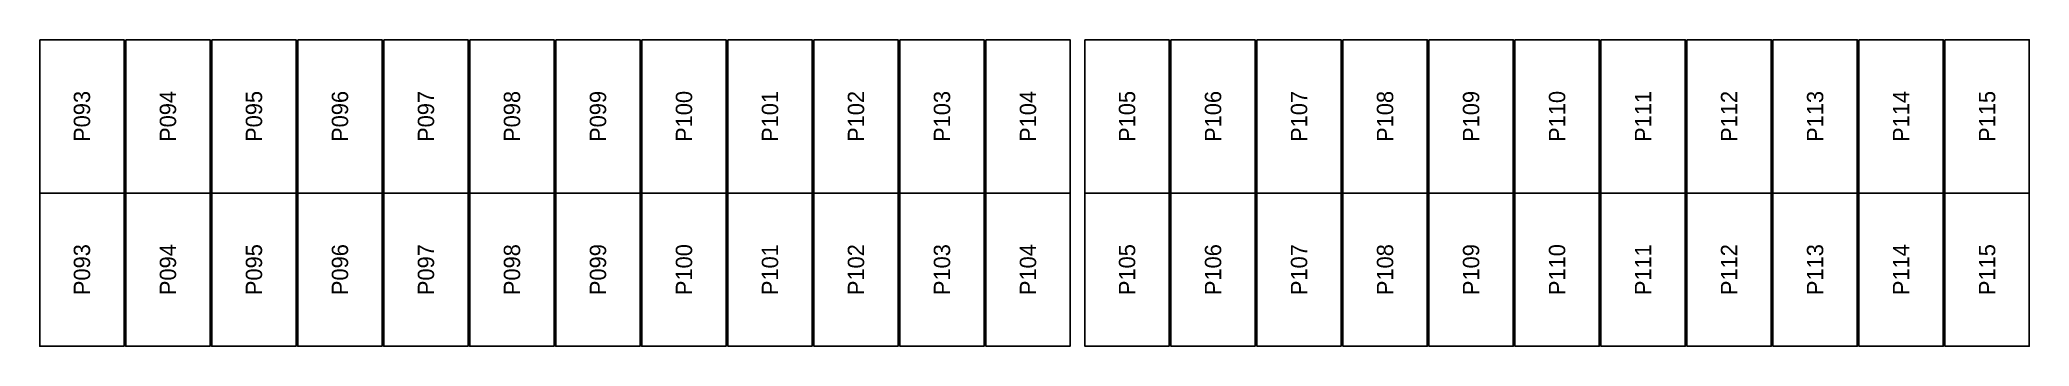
# Model space of a CAD drawing. Extents: x 296295 to 296770, y 651564 to 652121.
# Drawn here: x 296691.14 to 296717.92, y 651572.24 to 651576.37 of the extents above; entities that cross this region are included whole.
import ezdxf
from ezdxf.enums import TextEntityAlignment as Align

# ---------------------------------------------------------------- set-up
doc = ezdxf.new("R2010")
doc.units = 0

msp = doc.modelspace()

# ---------------------------------------------------------------- texts
at = {"layer": 'PANEL_POSITION'}
for s, p in [('P093', (296691.706, 651575.337)), ('P094', (296692.864, 651575.337)), ('P095', (296694.022, 651575.337)), ('P096', (296695.18, 651575.337)), ('P097', (296696.338, 651575.337)), ('P098', (296697.496, 651575.337)), ('P099', (296698.654, 651575.337)), ('P100', (296699.812, 651575.337)), ('P101', (296700.97, 651575.337)), ('P102', (296702.128, 651575.337)), ('P103', (296703.286, 651575.337)), ('P104', (296704.444, 651575.337)), ('P105', (296705.778, 651575.337)), ('P106', (296706.936, 651575.337)), ('P107', (296708.094, 651575.337)), ('P108', (296709.252, 651575.337)), ('P109', (296710.41, 651575.337)), ('P110', (296711.568, 651575.337)), ('P111', (296712.726, 651575.337)), ('P112', (296713.884, 651575.337)), ('P113', (296715.042, 651575.337)), ('P114', (296716.2, 651575.337)), ('P115', (296717.358, 651575.337)), ('P093', (296691.706, 651573.274)), ('P094', (296692.864, 651573.274)), ('P095', (296694.022, 651573.274)), ('P096', (296695.18, 651573.274)), ('P097', (296696.338, 651573.274)), ('P098', (296697.496, 651573.274)), ('P099', (296698.654, 651573.274)), ('P100', (296699.812, 651573.274)), ('P101', (296700.97, 651573.274)), ('P102', (296702.128, 651573.274)), ('P103', (296703.286, 651573.274)), ('P104', (296704.444, 651573.274)), ('P105', (296705.778, 651573.274)), ('P106', (296706.936, 651573.274)), ('P107', (296708.094, 651573.274)), ('P108', (296709.252, 651573.274)), ('P109', (296710.41, 651573.274)), ('P110', (296711.568, 651573.274)), ('P111', (296712.726, 651573.274)), ('P112', (296713.884, 651573.274)), ('P113', (296715.042, 651573.274)), ('P114', (296716.2, 651573.274)), ('P115', (296717.358, 651573.274))]:
    msp.add_text(s, height=0.22, rotation=90, dxfattribs=at).set_placement(p, align=Align.MIDDLE_CENTER)

# ---------------------------------------------------------------- linework, layer by layer
at = {"layer": 'PANELS_MASTER'}
for points in [[(296691.139, 651576.369), (296692.273, 651576.369), (296692.273, 651574.306), (296691.139, 651574.306)], [(296692.297, 651576.369), (296693.431, 651576.369), (296693.431, 651574.306), (296692.297, 651574.306)], [(296693.455, 651576.369), (296694.589, 651576.369), (296694.589, 651574.306), (296693.455, 651574.306)], [(296694.613, 651576.369), (296695.747, 651576.369), (296695.747, 651574.306), (296694.613, 651574.306)], [(296695.771, 651576.369), (296696.905, 651576.369), (296696.905, 651574.306), (296695.771, 651574.306)], [(296696.929, 651576.369), (296698.063, 651576.369), (296698.063, 651574.306), (296696.929, 651574.306)], [(296698.087, 651576.369), (296699.221, 651576.369), (296699.221, 651574.306), (296698.087, 651574.306)], [(296699.245, 651576.369), (296700.379, 651576.369), (296700.379, 651574.306), (296699.245, 651574.306)], [(296700.403, 651576.369), (296701.537, 651576.369), (296701.537, 651574.306), (296700.403, 651574.306)], [(296701.561, 651576.369), (296702.695, 651576.369), (296702.695, 651574.306), (296701.561, 651574.306)], [(296702.719, 651576.369), (296703.853, 651576.369), (296703.853, 651574.306), (296702.719, 651574.306)], [(296703.877, 651576.369), (296705.011, 651576.369), (296705.011, 651574.306), (296703.877, 651574.306)], [(296705.211, 651576.369), (296706.345, 651576.369), (296706.345, 651574.306), (296705.211, 651574.306)], [(296706.369, 651576.369), (296707.503, 651576.369), (296707.503, 651574.306), (296706.369, 651574.306)], [(296707.527, 651576.369), (296708.661, 651576.369), (296708.661, 651574.306), (296707.527, 651574.306)], [(296708.685, 651576.369), (296709.819, 651576.369), (296709.819, 651574.306), (296708.685, 651574.306)], [(296709.843, 651576.369), (296710.977, 651576.369), (296710.977, 651574.306), (296709.843, 651574.306)], [(296711.001, 651576.369), (296712.135, 651576.369), (296712.135, 651574.306), (296711.001, 651574.306)], [(296712.159, 651576.369), (296713.293, 651576.369), (296713.293, 651574.306), (296712.159, 651574.306)], [(296713.317, 651576.369), (296714.451, 651576.369), (296714.451, 651574.306), (296713.317, 651574.306)], [(296714.475, 651576.369), (296715.609, 651576.369), (296715.609, 651574.306), (296714.475, 651574.306)], [(296715.633, 651576.369), (296716.767, 651576.369), (296716.767, 651574.306), (296715.633, 651574.306)], [(296716.791, 651576.369), (296717.925, 651576.369), (296717.925, 651574.306), (296716.791, 651574.306)], [(296691.139, 651574.306), (296692.273, 651574.306), (296692.273, 651572.243), (296691.139, 651572.243)], [(296692.297, 651574.306), (296693.431, 651574.306), (296693.431, 651572.243), (296692.297, 651572.243)], [(296693.455, 651574.306), (296694.589, 651574.306), (296694.589, 651572.243), (296693.455, 651572.243)], [(296694.613, 651574.306), (296695.747, 651574.306), (296695.747, 651572.243), (296694.613, 651572.243)], [(296695.771, 651574.306), (296696.905, 651574.306), (296696.905, 651572.243), (296695.771, 651572.243)], [(296696.929, 651574.306), (296698.063, 651574.306), (296698.063, 651572.243), (296696.929, 651572.243)], [(296698.087, 651574.306), (296699.221, 651574.306), (296699.221, 651572.243), (296698.087, 651572.243)], [(296699.245, 651574.306), (296700.379, 651574.306), (296700.379, 651572.243), (296699.245, 651572.243)], [(296700.403, 651574.306), (296701.537, 651574.306), (296701.537, 651572.243), (296700.403, 651572.243)], [(296701.561, 651574.306), (296702.695, 651574.306), (296702.695, 651572.243), (296701.561, 651572.243)], [(296702.719, 651574.306), (296703.853, 651574.306), (296703.853, 651572.243), (296702.719, 651572.243)], [(296703.877, 651574.306), (296705.011, 651574.306), (296705.011, 651572.243), (296703.877, 651572.243)], [(296705.211, 651574.306), (296706.345, 651574.306), (296706.345, 651572.243), (296705.211, 651572.243)], [(296706.369, 651574.306), (296707.503, 651574.306), (296707.503, 651572.243), (296706.369, 651572.243)], [(296707.527, 651574.306), (296708.661, 651574.306), (296708.661, 651572.243), (296707.527, 651572.243)], [(296708.685, 651574.306), (296709.819, 651574.306), (296709.819, 651572.243), (296708.685, 651572.243)], [(296709.843, 651574.306), (296710.977, 651574.306), (296710.977, 651572.243), (296709.843, 651572.243)], [(296711.001, 651574.306), (296712.135, 651574.306), (296712.135, 651572.243), (296711.001, 651572.243)], [(296712.159, 651574.306), (296713.293, 651574.306), (296713.293, 651572.243), (296712.159, 651572.243)], [(296713.317, 651574.306), (296714.451, 651574.306), (296714.451, 651572.243), (296713.317, 651572.243)], [(296714.475, 651574.306), (296715.609, 651574.306), (296715.609, 651572.243), (296714.475, 651572.243)], [(296715.633, 651574.306), (296716.767, 651574.306), (296716.767, 651572.243), (296715.633, 651572.243)], [(296716.791, 651574.306), (296717.925, 651574.306), (296717.925, 651572.243), (296716.791, 651572.243)]]:
    msp.add_lwpolyline(points, close=True, dxfattribs=at)

msp.set_redraw_order([(e.dxf.handle, doc.entitydb.next_handle()) for e in msp.query("TEXT MTEXT ATTDEF DIMENSION ARC_DIMENSION")])  # texts and dimensions are drawn at this point

doc.saveas('drawing.dxf')
